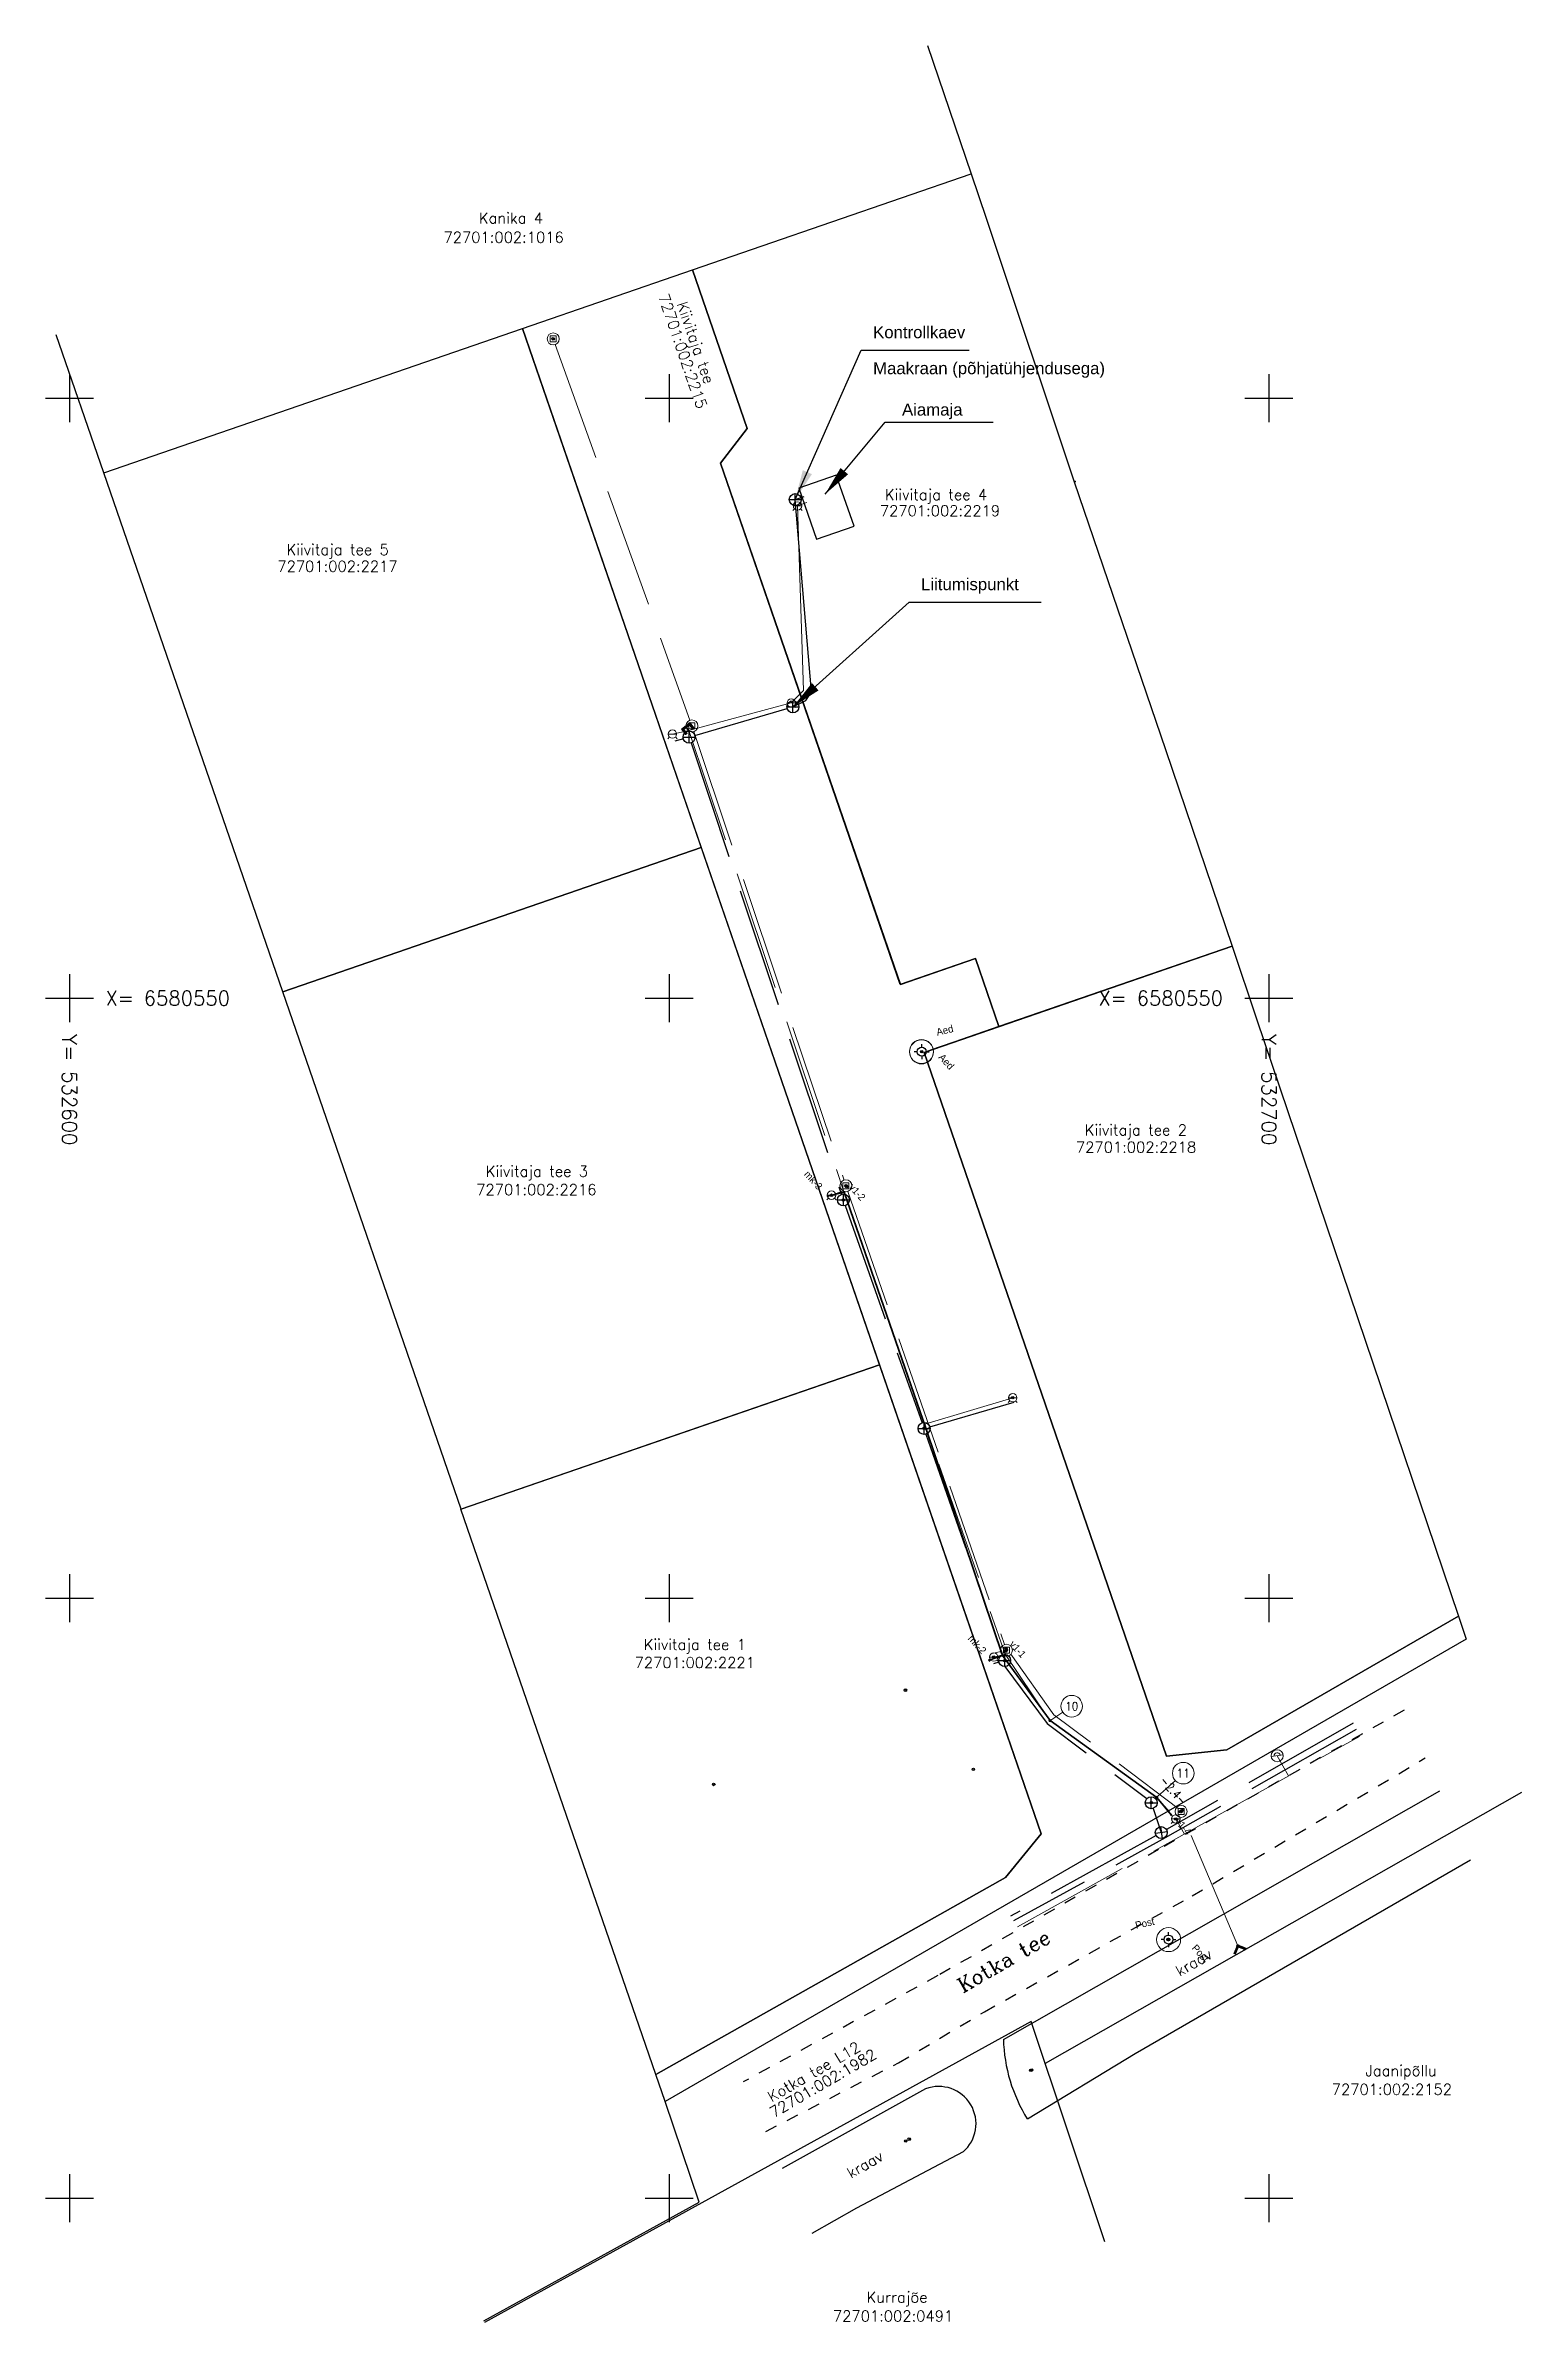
# Model space of a CAD drawing. Header units: metres. Extents: x 532598 to 532721, y 6580440 to 6580629.
import ezdxf
from ezdxf.enums import TextEntityAlignment as Align

# ---------------------------------------------------------------- set-up
doc = ezdxf.new("R2010")
doc.units = ezdxf.units.M
for name, pattern in [('-D-', [26, 10, -1.5, -1.5, 10, -3]), ('-K-', [26, 10, -1.5, -1.5, 10, -3]), ('-KS-', [26, 5, 5, -1.5, -1.5, 10, -3]), ('-V-', [26, 10, -1.5, -1.5, 10, -3]), ('KATASTRIPIIR', [0.02, 0.01, 0.01]), ('KRAAVIPERV', [0.02, 0.01, 0.01]), ('KRUUSKILL', [2, 1, -1])]:
    doc.linetypes.add(name, pattern=pattern)
doc.layers.get('0').update_dxf_attribs({"true_color": 0xffffff})
for name, color, linetype, lineweight, true_color in [('ABIJOONIS', 7, 'Continuous', 0, 0xffffff), ('DKAEV', 3, 'Continuous', 13, 0x00ff00), ('DTRASS', 3, 'Continuous', 13, 0x00ff00), ('Level 1', 7, 'Continuous', 0, 0xffffff), ('VKAEV', 7, 'Continuous', 13, 0xffffff), ('VTRASS', 5, 'Continuous', 13, 0x0000ff)]:
    doc.layers.add(name, color=color, linetype=linetype, lineweight=lineweight, true_color=true_color)
for name, color, linetype, true_color in [('ALUSVORK', 1, 'Continuous', 0xff0000), ('joonside', 7, 'Continuous', 0xffffff), ('KKAEV', 7, 'Continuous', 0xffffff), ('KTRASS', 1, 'Continuous', 0xff0000), ('mootkorg', 7, 'Continuous', 0xffffff), ('mootmpunkt', 3, 'Continuous', 0x00ff00), ('mootnr', 2, 'Continuous', 0xffff00), ('PIIR', 32, 'Continuous', 0xcc6600), ('TEE', 132, 'Continuous', 0x00cc99), ('VEEKOGU', 5, 'Continuous', 0x0000ff), ('vork', 13, 'Continuous', 0x994c4c)]:
    doc.layers.add(name, color=color, linetype=linetype, true_color=true_color)
doc.styles.get("Standard").update_dxf_attribs({"font": ''})
doc.styles.add('textstyle0', font='')
doc.styles.add('textstyle1', font='')
doc.styles.add('textstyle10', font='')
doc.styles.add('textstyle100', font='')
doc.styles.add('textstyle101', font='')
doc.styles.add('textstyle102', font='')
doc.styles.add('textstyle103', font='')
doc.styles.add('textstyle104', font='')
doc.styles.add('textstyle105', font='')
doc.styles.add('textstyle106', font='')
doc.styles.add('textstyle107', font='')
doc.styles.add('textstyle108', font='')
doc.styles.add('textstyle109', font='')
doc.styles.add('textstyle11', font='')
doc.styles.add('textstyle110', font='')
doc.styles.add('textstyle111', font='')
doc.styles.add('textstyle112', font='')
doc.styles.add('textstyle113', font='')
doc.styles.add('textstyle12', font='')
doc.styles.add('textstyle13', font='')
doc.styles.add('textstyle14', font='')
doc.styles.add('textstyle15', font='')
doc.styles.add('textstyle16', font='')
doc.styles.add('textstyle17', font='')
doc.styles.add('textstyle18', font='')
doc.styles.add('textstyle19', font='')
doc.styles.add('textstyle2', font='')
doc.styles.add('textstyle20', font='')
doc.styles.add('textstyle21', font='')
doc.styles.add('textstyle22', font='')
doc.styles.add('textstyle23', font='')
doc.styles.add('textstyle24', font='')
doc.styles.add('textstyle25', font='')
doc.styles.add('textstyle26', font='')
doc.styles.add('textstyle27', font='')
doc.styles.add('textstyle28', font='')
doc.styles.add('textstyle29', font='')
doc.styles.add('textstyle3', font='')
doc.styles.add('textstyle30', font='')
doc.styles.add('textstyle31', font='')
doc.styles.add('textstyle32', font='')
doc.styles.add('textstyle33', font='')
doc.styles.add('textstyle34', font='')
doc.styles.add('textstyle35', font='')
doc.styles.add('textstyle36', font='')
doc.styles.add('textstyle37', font='')
doc.styles.add('textstyle38', font='')
doc.styles.add('textstyle39', font='')
doc.styles.add('textstyle40', font='')
doc.styles.add('textstyle41', font='')
doc.styles.add('textstyle42', font='')
doc.styles.add('textstyle43', font='')
doc.styles.add('textstyle44', font='')
doc.styles.add('textstyle45', font='')
doc.styles.add('textstyle46', font='')
doc.styles.add('textstyle47', font='')
doc.styles.add('textstyle48', font='')
doc.styles.add('textstyle49', font='')
doc.styles.add('textstyle50', font='')
doc.styles.add('textstyle51', font='')
doc.styles.add('textstyle52', font='')
doc.styles.add('textstyle53', font='')
doc.styles.add('textstyle54', font='')
doc.styles.add('textstyle55', font='')
doc.styles.add('textstyle56', font='')
doc.styles.add('textstyle57', font='')
doc.styles.add('textstyle58', font='')
doc.styles.add('textstyle59', font='')
doc.styles.add('textstyle60', font='')
doc.styles.add('textstyle61', font='')
doc.styles.add('textstyle62', font='')
doc.styles.add('textstyle63', font='')
doc.styles.add('textstyle64', font='')
doc.styles.add('textstyle65', font='')
doc.styles.add('textstyle66', font='')
doc.styles.add('textstyle67', font='')
doc.styles.add('textstyle68', font='')
doc.styles.add('textstyle69', font='')
doc.styles.add('textstyle70', font='')
doc.styles.add('textstyle71', font='')
doc.styles.add('textstyle72', font='')
doc.styles.add('textstyle73', font='')
doc.styles.add('textstyle74', font='')
doc.styles.add('textstyle75', font='')
doc.styles.add('textstyle76', font='')
doc.styles.add('textstyle77', font='')
doc.styles.add('textstyle78', font='')
doc.styles.add('textstyle79', font='')
doc.styles.add('textstyle8', font='')
doc.styles.add('textstyle80', font='')
doc.styles.add('textstyle81', font='')
doc.styles.add('textstyle82', font='')
doc.styles.add('textstyle83', font='')
doc.styles.add('textstyle84', font='')
doc.styles.add('textstyle85', font='')
doc.styles.add('textstyle86', font='')
doc.styles.add('textstyle87', font='')
doc.styles.add('textstyle88', font='')
doc.styles.add('textstyle89', font='')
doc.styles.add('textstyle9', font='')
doc.styles.add('textstyle90', font='')
doc.styles.add('textstyle91', font='')
doc.styles.add('textstyle93', font='')
doc.styles.add('textstyle94', font='')
doc.styles.add('textstyle95', font='')
doc.styles.add('textstyle96', font='')
doc.styles.add('textstyle97', font='')
doc.styles.add('textstyle98', font='')
doc.styles.add('textstyle99', font='')
doc.styles.get('Standard').set_extended_font_data('txt')
doc.styles.get('textstyle0').set_extended_font_data('Arial')
doc.styles.get('textstyle1').set_extended_font_data('Arial')
doc.styles.get('textstyle10').set_extended_font_data('romans')
doc.styles.get('textstyle100').set_extended_font_data('INTL_ENGINEERING')
doc.styles.get('textstyle101').set_extended_font_data('INTL_ENGINEERING')
doc.styles.get('textstyle102').set_extended_font_data('standard')
doc.styles.get('textstyle103').set_extended_font_data('romanc')
doc.styles.get('textstyle104').set_extended_font_data('romanc')
doc.styles.get('textstyle105').set_extended_font_data('romanc')
doc.styles.get('textstyle106').set_extended_font_data('romans')
doc.styles.get('textstyle107').set_extended_font_data('romans')
doc.styles.get('textstyle108').set_extended_font_data('standard')
doc.styles.get('textstyle109').set_extended_font_data('standard')
doc.styles.get('textstyle11').set_extended_font_data('romans')
doc.styles.get('textstyle110').set_extended_font_data('romans')
doc.styles.get('textstyle111').set_extended_font_data('romans')
doc.styles.get('textstyle112').set_extended_font_data('romans')
doc.styles.get('textstyle113').set_extended_font_data('romans')
doc.styles.get('textstyle12').set_extended_font_data('romans')
doc.styles.get('textstyle13').set_extended_font_data('romans')
doc.styles.get('textstyle14').set_extended_font_data('romans')
doc.styles.get('textstyle15').set_extended_font_data('romans')
doc.styles.get('textstyle16').set_extended_font_data('romans')
doc.styles.get('textstyle17').set_extended_font_data('romans')
doc.styles.get('textstyle18').set_extended_font_data('romans')
doc.styles.get('textstyle19').set_extended_font_data('romans')
doc.styles.get('textstyle2').set_extended_font_data('Arial')
doc.styles.get('textstyle20').set_extended_font_data('romans')
doc.styles.get('textstyle21').set_extended_font_data('romans')
doc.styles.get('textstyle22').set_extended_font_data('romans')
doc.styles.get('textstyle23').set_extended_font_data('romans')
doc.styles.get('textstyle24').set_extended_font_data('romans')
doc.styles.get('textstyle25').set_extended_font_data('romans')
doc.styles.get('textstyle26').set_extended_font_data('standard')
doc.styles.get('textstyle27').set_extended_font_data('standard')
doc.styles.get('textstyle28').set_extended_font_data('standard')
doc.styles.get('textstyle29').set_extended_font_data('standard')
doc.styles.get('textstyle3').set_extended_font_data('Arial')
doc.styles.get('textstyle30').set_extended_font_data('standard')
doc.styles.get('textstyle31').set_extended_font_data('standard')
doc.styles.get('textstyle32').set_extended_font_data('standard')
doc.styles.get('textstyle33').set_extended_font_data('standard')
doc.styles.get('textstyle34').set_extended_font_data('standard')
doc.styles.get('textstyle35').set_extended_font_data('standard')
doc.styles.get('textstyle36').set_extended_font_data('standard')
doc.styles.get('textstyle37').set_extended_font_data('standard')
doc.styles.get('textstyle38').set_extended_font_data('standard')
doc.styles.get('textstyle39').set_extended_font_data('standard')
doc.styles.get('textstyle40').set_extended_font_data('standard')
doc.styles.get('textstyle41').set_extended_font_data('standard')
doc.styles.get('textstyle42').set_extended_font_data('standard')
doc.styles.get('textstyle43').set_extended_font_data('standard')
doc.styles.get('textstyle44').set_extended_font_data('standard')
doc.styles.get('textstyle45').set_extended_font_data('standard')
doc.styles.get('textstyle46').set_extended_font_data('standard')
doc.styles.get('textstyle47').set_extended_font_data('standard')
doc.styles.get('textstyle48').set_extended_font_data('standard')
doc.styles.get('textstyle49').set_extended_font_data('standard')
doc.styles.get('textstyle50').set_extended_font_data('standard')
doc.styles.get('textstyle51').set_extended_font_data('standard')
doc.styles.get('textstyle52').set_extended_font_data('standard')
doc.styles.get('textstyle53').set_extended_font_data('standard')
doc.styles.get('textstyle54').set_extended_font_data('standard')
doc.styles.get('textstyle55').set_extended_font_data('standard')
doc.styles.get('textstyle56').set_extended_font_data('standard')
doc.styles.get('textstyle57').set_extended_font_data('standard')
doc.styles.get('textstyle58').set_extended_font_data('standard')
doc.styles.get('textstyle59').set_extended_font_data('standard')
doc.styles.get('textstyle60').set_extended_font_data('standard')
doc.styles.get('textstyle61').set_extended_font_data('standard')
doc.styles.get('textstyle62').set_extended_font_data('standard')
doc.styles.get('textstyle63').set_extended_font_data('standard')
doc.styles.get('textstyle64').set_extended_font_data('standard')
doc.styles.get('textstyle65').set_extended_font_data('standard')
doc.styles.get('textstyle66').set_extended_font_data('standard')
doc.styles.get('textstyle67').set_extended_font_data('standard')
doc.styles.get('textstyle68').set_extended_font_data('standard')
doc.styles.get('textstyle69').set_extended_font_data('standard')
doc.styles.get('textstyle70').set_extended_font_data('standard')
doc.styles.get('textstyle71').set_extended_font_data('standard')
doc.styles.get('textstyle72').set_extended_font_data('standard')
doc.styles.get('textstyle73').set_extended_font_data('standard')
doc.styles.get('textstyle74').set_extended_font_data('standard')
doc.styles.get('textstyle75').set_extended_font_data('standard')
doc.styles.get('textstyle76').set_extended_font_data('standard')
doc.styles.get('textstyle77').set_extended_font_data('standard')
doc.styles.get('textstyle78').set_extended_font_data('standard')
doc.styles.get('textstyle79').set_extended_font_data('standard')
doc.styles.get('textstyle8').set_extended_font_data('romans')
doc.styles.get('textstyle80').set_extended_font_data('standard')
doc.styles.get('textstyle81').set_extended_font_data('standard')
doc.styles.get('textstyle82').set_extended_font_data('standard')
doc.styles.get('textstyle83').set_extended_font_data('standard')
doc.styles.get('textstyle84').set_extended_font_data('standard')
doc.styles.get('textstyle85').set_extended_font_data('standard')
doc.styles.get('textstyle86').set_extended_font_data('standard')
doc.styles.get('textstyle87').set_extended_font_data('standard')
doc.styles.get('textstyle88').set_extended_font_data('standard')
doc.styles.get('textstyle89').set_extended_font_data('standard')
doc.styles.get('textstyle9').set_extended_font_data('romans')
doc.styles.get('textstyle90').set_extended_font_data('standard')
doc.styles.get('textstyle91').set_extended_font_data('standard')
doc.styles.get('textstyle93').set_extended_font_data('INTL_ENGINEERING')
doc.styles.get('textstyle94').set_extended_font_data('INTL_ENGINEERING')
doc.styles.get('textstyle95').set_extended_font_data('INTL_ENGINEERING')
doc.styles.get('textstyle96').set_extended_font_data('INTL_ENGINEERING')
doc.styles.get('textstyle97').set_extended_font_data('INTL_ENGINEERING')
doc.styles.get('textstyle98').set_extended_font_data('INTL_ENGINEERING')
doc.styles.get('textstyle99').set_extended_font_data('INTL_ENGINEERING')
doc.dimstyles.get("Standard").update_dxf_attribs({"dimtxt": 2.5, "dimasz": 2.5, "dimexe": 1.25, "dimexo": 0.625, "dimtad": 1, "dimtxsty": 'Standard', "dimcen": 2.5, "dimadec": 0, "dimazin": 0, "dimtfac": 1, "dimtmove": 0, "dimatfit": 3, "dimfxl": 1, "dimarcsym": 0})

# ---------------------------------------------------------------- blocks, each defined once
blk = doc.blocks.new('VKORIS')
at = {"color": 0, "linetype": 'Continuous'}
for p, q in [((0, 4), (0, -4)), ((-4, 0), (4, 0))]:
    blk.add_line(p, q, dxfattribs=at)
blk = doc.blocks.new('KAKAEV')
at = {"color": 0, "linetype": 'Continuous'}
for p, q in [((-1, 0), (1, 0)), ((0, -1), (0, 1))]:
    blk.add_line(p, q, dxfattribs=at)
blk.add_circle((0, 0), 1, dxfattribs=at)
blk = doc.blocks.new('THYDRK')
at = {"color": 0}
blk.add_line((-1, 0), (1, 0), dxfattribs=at)
blk.add_lwpolyline([(-0.5, 0, 1), (0.5, 0)], format="xyb", dxfattribs=at)
blk.add_circle((0, 0), 1, dxfattribs=at)
blk = doc.blocks.new('DRKAEV')
at = {"color": 0, "linetype": 'Continuous'}
for p, q in [((-0.5, -0.5), (-0.5, 0.5)), ((-0.5, 0.5), (0.5, 0.5)), ((0.5, 0.5), (0.5, -0.5)), ((0.5, -0.5), (-0.5, -0.5))]:
    blk.add_line(p, q, dxfattribs=at)
blk.add_circle((0, 0), 1, dxfattribs=at)
blk = doc.blocks.new('VESIIB')
at = {"color": 0, "linetype": 'Continuous'}
for p, q in [((-0.7, 0), (0.7, 0)), ((-0.49, -0.49), (-0.77, -0.77)), ((0.49, -0.49), (0.77, -0.77))]:
    blk.add_line(p, q, dxfattribs=at)
blk.add_circle((0, 0), 0.7, dxfattribs=at)
blk = doc.blocks.new('TORVAL')
at = {"color": 0, "linetype": 'Continuous', "lineweight": 0}
for p, q in [((-1.1, 0.9), (-0.9, 1.1)), ((-0.2, 0), (-1.1, 0.9)), ((-1.1, -0.9), (-0.2, 0)), ((-1.09, 0.89), (-0.79, 0.99)), ((-1.05, 0.85), (-0.75, 0.95)), ((-1.04, 0.96), (-0.83, 1.03)), ((-1.01, 0.81), (-0.71, 0.91)), ((0, 0), (-1, 1)), ((-1, -1), (0, 0)), ((-0.97, 0.77), (-0.67, 0.87)), ((-0.96, 1.04), (-0.87, 1.07)), ((-0.93, 0.73), (-0.63, 0.83)), ((0.2, 0), (-0.9, 1.1)), ((-0.9, -1.1), (0.2, 0)), ((-0.89, 0.69), (-0.59, 0.79)), ((-0.86, 0.65), (-0.55, 0.75)), ((-0.82, 0.61), (-0.51, 0.71)), ((-0.78, 0.57), (-0.47, 0.67)), ((-0.74, 0.54), (-0.43, 0.64)), ((-0.7, 0.5), (-0.39, 0.6)), ((-0.66, 0.46), (-0.35, 0.56)), ((-0.62, 0.42), (-0.31, 0.52)), ((-0.58, 0.38), (-0.28, 0.48)), ((-0.54, 0.34), (-0.24, 0.44)), ((-0.5, 0.3), (-0.2, 0.4)), ((-0.46, 0.26), (-0.16, 0.36)), ((-0.42, 0.22), (-0.12, 0.32)), ((-0.4, -0.2), (0.2, 0)), ((-0.38, 0.18), (-0.08, 0.28)), ((-0.34, 0.14), (-0.04, 0.24)), ((-0.32, -0.12), (0.16, 0.04)), ((-0.3, 0.1), (0, 0.2)), ((-0.26, 0.06), (0.04, 0.16)), ((-0.24, -0.04), (0.12, 0.08)), ((-0.22, 0.02), (0.08, 0.12)), ((-1.1, -0.9), (-0.5, -0.7)), ((-1.1, -0.9), (-0.9, -1.1)), ((-1.06, -0.94), (-0.58, -0.78)), ((-1.02, -0.82), (-0.42, -0.63)), ((-1.02, -0.98), (-0.66, -0.86)), ((-0.98, -1.02), (-0.74, -0.94)), ((-0.95, -0.75), (-0.35, -0.55)), ((-0.94, -1.06), (-0.82, -1.02)), ((-0.87, -0.67), (-0.27, -0.47)), ((-0.79, -0.59), (-0.19, -0.39)), ((-0.71, -0.51), (-0.11, -0.31)), ((-0.63, -0.43), (-0.03, -0.23)), ((-0.55, -0.35), (0.05, -0.15)), ((-0.47, -0.27), (0.13, -0.08))]:
    blk.add_line(p, q, dxfattribs=at)
blk = doc.blocks.new('SPYMAR')
at = {"color": 0, "linetype": 'Continuous'}
for p, q in [((-0.75, 0), (-1.25, 0)), ((0, 0.75), (0, 1.25)), ((0.75, 0), (1.25, 0)), ((0, -0.75), (0, -1.25))]:
    blk.add_line(p, q, dxfattribs=at)
for radius in [0.75, 0.044]:
    blk.add_circle((0, 0), radius, dxfattribs=at)
blk = doc.blocks.new('PIMIK')
at = {"color": 0, "linetype": 'Continuous', "lineweight": 0}
for p, q in [((-0.15, 0.9), (1, 0.9)), ((-0.15, -0.9), (-0.15, 0.9)), ((-0.15, 0.32), (0.42, 0.9)), ((-0.15, 0.4), (0.35, 0.9)), ((-0.15, 0.47), (0.28, 0.9)), ((-0.15, 0.54), (0.21, 0.9)), ((-0.15, 0.61), (0.14, 0.9)), ((-0.15, 0.68), (0.07, 0.9)), ((-0.15, 0.75), (0, 0.9)), ((-0.15, 0.82), (-0.07, 0.9)), ((-0.15, 0.89), (-0.14, 0.9)), ((-0.15, 0.25), (0.15, 0.55)), ((-0.15, 0.18), (0.15, 0.48)), ((-0.15, 0.11), (0.15, 0.41)), ((-0.15, 0.04), (0.15, 0.34)), ((-0.15, -0.03), (0.15, 0.27)), ((-0.15, -0.1), (0.15, 0.2)), ((-0.15, -0.17), (0.15, 0.13)), ((-0.15, -0.24), (0.15, 0.06)), ((0, -0.75), (0, 0.75)), ((0, 0.75), (1, 0.75)), ((0.15, 0.6), (1, 0.6)), ((0.15, -0.6), (0.15, 0.6)), ((0.2, 0.6), (0.49, 0.9)), ((0.27, 0.6), (0.56, 0.9)), ((0.34, 0.6), (0.63, 0.9)), ((0.41, 0.6), (0.71, 0.9)), ((0.48, 0.6), (0.78, 0.9)), ((0.55, 0.6), (0.85, 0.9)), ((0.62, 0.6), (0.92, 0.9)), ((0.69, 0.6), (0.99, 0.9)), ((0.76, 0.6), (1, 0.84)), ((0.83, 0.6), (1, 0.77)), ((0.9, 0.6), (1, 0.7)), ((0.97, 0.6), (1, 0.63)), ((1, 0.6), (1, 0.9)), ((-0.15, -0.31), (0.15, -0.01)), ((-0.15, -0.38), (0.15, -0.08)), ((-0.15, -0.46), (0.15, -0.15)), ((-0.15, -0.53), (0.15, -0.23)), ((-0.15, -0.6), (0.15, -0.3)), ((-0.15, -0.67), (0.15, -0.37)), ((-0.15, -0.74), (0.15, -0.44)), ((-0.15, -0.81), (0.15, -0.51)), ((-0.15, -0.88), (0.15, -0.58)), ((1, -0.9), (-0.15, -0.9)), ((-0.1, -0.9), (0.2, -0.6)), ((-0.03, -0.9), (0.27, -0.6)), ((1, -0.75), (0, -0.75)), ((0.04, -0.9), (0.34, -0.6)), ((0.11, -0.9), (0.41, -0.6)), ((1, -0.6), (0.15, -0.6)), ((0.18, -0.9), (0.48, -0.6)), ((0.25, -0.9), (0.55, -0.6)), ((0.32, -0.9), (0.62, -0.6)), ((0.4, -0.9), (0.69, -0.6)), ((0.47, -0.9), (0.76, -0.6)), ((0.54, -0.9), (0.83, -0.6)), ((0.61, -0.9), (0.91, -0.6)), ((0.68, -0.9), (0.98, -0.6)), ((0.75, -0.9), (1, -0.65)), ((0.82, -0.9), (1, -0.72)), ((0.89, -0.9), (1, -0.79)), ((0.96, -0.9), (1, -0.86)), ((1, -0.9), (1, -0.6))]:
    blk.add_line(p, q, dxfattribs=at)

msp = doc.modelspace()

# ---------------------------------------------------------------- linework, layer by layer
for p, q in [((532663.93, 6580593.58), (532660.81, 6580592.49)), ((532665.41, 6580589.33), (532663.93, 6580593.58)), ((532660.81, 6580592.49), (532662.29, 6580588.25)), ((532662.29, 6580588.25), (532665.41, 6580589.33))]:
    msp.add_line(p, q)
at = {"layer": 'ABIJOONIS', "color": 5, "true_color": 0x0000ff}
for p, q in [((532681.83, 6580489.84), (532682.81, 6580490.49)), ((532690.72, 6580483.46), (532692.2, 6580484.8))]:
    msp.add_line(p, q, dxfattribs=at)
for centre, radius in [((532683.56, 6580490.99), 0.9), ((532681.75, 6580489.79), 0.1), ((532692.86, 6580485.41), 0.9), ((532690.65, 6580483.39), 0.1)]:
    msp.add_circle(centre, radius, dxfattribs=at)
at = {"layer": 'DTRASS', "linetype": '-D-'}
for points in [[(532640.5, 6580604.47), (532651.73, 6580573.16)], [(532652.06, 6580572.22), (532664.58, 6580534.84)], [(532664.9, 6580533.89), (532677.96, 6580496.13)], [(532677.64, 6580495.55), (532676.92, 6580495.39)], [(532697.42, 6580471.02), (532692.87, 6580481.77)]]:
    msp.add_lwpolyline(points, dxfattribs=at)
at = {"layer": 'DTRASS', "linetype": '-D-', "flags": 128}
msp.add_lwpolyline([(532678.49, 6580495.32), (532682.07, 6580490.28), (532692.43, 6580482.48)], dxfattribs=at)
at = {"layer": 'KTRASS'}
for p, q in [((532660.51, 6580591.55), (532661.26, 6580591.8)), ((532661.86, 6580575.53), (532660.51, 6580591.55)), ((532660.31, 6580574.28), (532661.38, 6580574.8)), ((532661.38, 6580574.8), (532661.86, 6580575.53))]:
    msp.add_line(p, q, dxfattribs=at)
at = {"layer": 'KTRASS', "linetype": '-K-'}
for points in [[(532652.14, 6580571.89), (532659.84, 6580574.14)], [(532651.18, 6580571.62), (532650.46, 6580571.42)], [(532651.82, 6580571.28), (532664.36, 6580533.65)], [(532664.68, 6580532.71), (532671.08, 6580514.61)], [(532671.73, 6580514.28), (532678.75, 6580516.34)], [(532671.41, 6580513.67), (532677.8, 6580495.27)]]:
    msp.add_lwpolyline(points, dxfattribs=at)
at = {"layer": 'KTRASS', "linetype": '-K-', "flags": 128}
for points in [[(532677.49, 6580494.66), (532677.04, 6580494.52)], [(532677.97, 6580494.3), (532681.5, 6580489.54), (532689.83, 6580483.3)]]:
    msp.add_lwpolyline(points, dxfattribs=at)
at = {"layer": 'KTRASS', "color": 3, "linetype": '-KS-', "true_color": 0x00ff00, "flags": 128}
msp.add_lwpolyline([(532707.27, 6580489.04), (532691.36, 6580480.01), (532678.71, 6580473.11)], dxfattribs=at)
at = {"layer": 'KTRASS', "color": 3, "linetype": '-K-', "true_color": 0x00ff00}
for points in [[(532707.02, 6580489.57), (532691.47, 6580480.71)], [(532690.35, 6580482.48), (532691.03, 6580480.46)], [(532690.59, 6580480.22), (532678.47, 6580473.5)]]:
    msp.add_lwpolyline(points, dxfattribs=at)
at = {"layer": 'Level 1', "color": 2, "linetype": 'Continuous', "lineweight": 53, "true_color": 0xffff00}
for p, q in [((532663.22, 6580533.51), (532664.6, 6580533.84)), ((532664.6, 6580533.84), (532671.42, 6580514.09)), ((532671.42, 6580514.09), (532671.73, 6580514.18)), ((532671.42, 6580514.09), (532677.8, 6580495.23)), ((532677.8, 6580495.23), (532676.68, 6580494.83)), ((532677.8, 6580495.23), (532681.75, 6580489.79)), ((532681.75, 6580489.79), (532690.65, 6580483.39)), ((532690.65, 6580483.39), (532691.85, 6580481.94))]:
    msp.add_line(p, q, dxfattribs=at)
at = {"layer": 'Level 1', "color": 2, "linetype": 'Continuous', "lineweight": 0, "true_color": 0xffff00}
for centre, radius in [((532671.03, 6580545.55), 1), ((532671.04, 6580545.52), 1), ((532663.22, 6580533.51), 0.05), ((532664.6, 6580533.84), 0.05), ((532671.42, 6580514.09), 0.05), ((532676.68, 6580494.83), 0.05), ((532677.8, 6580495.23), 0.05), ((532681.75, 6580489.79), 0.05), ((532690.65, 6580483.39), 0.05), ((532691.85, 6580481.94), 0.05), ((532691.64, 6580471.54), 1), ((532691.64, 6580471.54), 1)]:
    msp.add_circle(centre, radius, dxfattribs=at)
for p in [(532651.42, 6580572.63), (532671.03, 6580545.55), (532691.64, 6580471.54)]:
    msp.add_point(p, dxfattribs=at)
at = {"layer": 'Level 1', "color": 2, "linetype": 'Continuous', "lineweight": 53, "true_color": 0xffff00}
for p in [(532671.04, 6580545.52), (532663.22, 6580533.51), (532664.6, 6580533.84), (532671.42, 6580514.09), (532676.68, 6580494.83), (532677.8, 6580495.23), (532681.75, 6580489.79), (532690.65, 6580483.39), (532691.85, 6580481.94), (532691.64, 6580471.54)]:
    msp.add_point(p, dxfattribs=at)
at = {"layer": 'mootmpunkt'}
for centre in [(532640.32, 6580604.96), (532640.33, 6580604.94), (532671.06, 6580545.54), (532664.73, 6580534.36), (532664.74, 6580534.37), (532664.76, 6580534.35), (532664.8, 6580534.29), (532663.53, 6580533.58), (532664.52, 6580533.18), (532678.64, 6580516.7), (532671.25, 6580514.14), (532677.06, 6580495.09), (532677.97, 6580494.8), (532678.06, 6580495.61), (532678.07, 6580495.78), (532678.1, 6580495.7), (532678.12, 6580495.66), (532669.7, 6580492.33), (532653.7, 6580484.47), (532675.36, 6580485.73), (532690.19, 6580482.95), (532692.24, 6580481.6), (532692.63, 6580482.2), (532692.68, 6580482.23), (532692.7, 6580482.22), (532692.75, 6580482.31), (532691.6, 6580471.55), (532691.63, 6580471.55), (532697.42, 6580471.02), (532680.15, 6580460.65), (532680.23, 6580460.68), (532669.72, 6580454.76), (532670.01, 6580454.91)]:
    msp.add_circle(centre, 0.1, dxfattribs=at)
at = {"layer": 'PIIR', "linetype": 'KATASTRIPIIR'}
msp.add_line((532671.53, 6580629.39), (532675.17, 6580618.7), dxfattribs=at)
for points in [[(532651.94, 6580610.69), (532675.17, 6580618.69), (532676.42, 6580614.99), (532683.77, 6580593.02), (532691.39, 6580570.72), (532696.93, 6580554.34), (532677.48, 6580547.63), (532675.54, 6580553.3), (532669.27, 6580551.14), (532654.29, 6580594.58), (532656.5, 6580597.46)], [(532637.76, 6580605.81), (532652.66, 6580562.56), (532617.78, 6580550.54), (532602.87, 6580593.78), (532637.76, 6580605.81), (532637.76, 6580605.81)], [(532617.78, 6580550.54), (532652.66, 6580562.56), (532667.53, 6580519.44), (532632.65, 6580507.41)], [(532671.25, 6580545.48), (532696.93, 6580554.34), (532698.98, 6580548.27), (532715.8, 6580498.51), (532696.48, 6580487.37), (532691.47, 6580486.82)], [(532632.64, 6580507.41), (532667.53, 6580519.44), (532681, 6580480.37), (532678.04, 6580476.73), (532648.89, 6580460.3)]]:
    msp.add_lwpolyline(points, close=True, dxfattribs=at)
for points in [[(532637.76, 6580605.81), (532651.94, 6580610.69), (532656.5, 6580597.46), (532654.29, 6580594.58), (532669.29, 6580551.15), (532675.53, 6580553.31), (532677.48, 6580547.63), (532671.25, 6580545.48), (532691.47, 6580486.82), (532696.48, 6580487.37), (532715.8, 6580498.51), (532716.45, 6580496.58), (532649.66, 6580458.06), (532648.89, 6580460.3), (532678.04, 6580476.73), (532681, 6580480.37), (532637.76, 6580605.8)], [(532602.87, 6580593.78), (532598.89, 6580605.29)], [(532671.81, 6580545.68), (532677.48, 6580547.63), (532675.54, 6580553.3), (532669.29, 6580551.15)], [(532721.06, 6580483.8), (532681.35, 6580461.21)], [(532686.33, 6580446.36), (532680.17, 6580464.73), (532634.59, 6580439.64)], [(532634.54, 6580439.76), (532652.51, 6580449.66), (532649.66, 6580458.06)]]:
    msp.add_lwpolyline(points, dxfattribs=at)
at = {"layer": 'PIIR', "linetype": 'Continuous'}
for p in [(532675.17, 6580618.7), (532602.87, 6580593.78), (532683.84, 6580593.07), (532625.02, 6580529.54), (532649.66, 6580458.06)]:
    msp.add_point(p, dxfattribs=at)
at = {"layer": 'TEE', "color": 8, "linetype": 'KRUUSKILL', "true_color": 0x808080}
for points in [[(532711.27, 6580490.66), (532690.8, 6580479.04), (532672.4, 6580468.54), (532656.18, 6580459.69)], [(532658.05, 6580455.55), (532669.11, 6580461.27), (532676.29, 6580465.53), (532693.61, 6580475.18), (532713.04, 6580486.68)]]:
    msp.add_lwpolyline(points, dxfattribs=at)
at = {"layer": 'VEEKOGU', "color": 8, "linetype": 'KRAAVIPERV', "true_color": 0x808080}
for points in [[(532677.86, 6580463.23), (532714.25, 6580483.94)], [(532679.86, 6580456.61), (532688.85, 6580462.06), (532716.8, 6580478.2)], [(532671.38, 6580459.1), (532659.43, 6580452.48)], [(532674.51, 6580453.85), (532665.63, 6580449.15), (532661.88, 6580447.04)]]:
    msp.add_lwpolyline(points, dxfattribs=at)
for centre, radius, start, end in [((532691.07, 6580463.59), 13.21, 181.575, 211.9314), ((532672.48, 6580456.2), 3.1, 310.725, 110.7651)]:
    msp.add_arc(centre, radius, start, end, dxfattribs=at)
at = {"layer": 'VTRASS'}
for p, q in [((532660.7, 6580591.02), (532661.47, 6580591.3)), ((532660.7, 6580591.02), (532661.19, 6580575.64)), ((532661.19, 6580575.64), (532660.18, 6580574.6))]:
    msp.add_line(p, q, dxfattribs=at)
at = {"layer": 'VTRASS', "linetype": '-V-'}
for points in [[(532660.18, 6580574.6), (532651.65, 6580572.31)], [(532650.27, 6580572.01), (532651.65, 6580572.31)], [(532663.53, 6580533.58), (532664.53, 6580533.94)], [(532677.06, 6580495.09), (532678, 6580495.34)]]:
    msp.add_lwpolyline(points, dxfattribs=at)
at = {"layer": 'VTRASS', "linetype": '-V-', "flags": 128}
for points in [[(532651.65, 6580572.31), (532651.42, 6580572.63)], [(532651.42, 6580572.63), (532651.65, 6580572.31), (532664.53, 6580533.94), (532678, 6580495.34), (532681.75, 6580489.79), (532690.65, 6580483.39), (532692.24, 6580481.6)], [(532671.31, 6580514.5), (532678.64, 6580516.7)]]:
    msp.add_lwpolyline(points, dxfattribs=at)
at = {"layer": 'VTRASS', "color": 3, "linetype": '-V-', "true_color": 0x00ff00}
for points in [[(532679.03, 6580472.6), (532692.93, 6580480.32), (532707.55, 6580488.47)], [(532700.69, 6580486.87), (532701.64, 6580485.18)], [(532692.24, 6580481.6), (532692.95, 6580480.33)]]:
    msp.add_lwpolyline(points, dxfattribs=at)

# ---------------------------------------------------------------- block references
at = {"layer": 'ALUSVORK', "xscale": 0.5, "yscale": 0.5}
for p in [(532671.06, 6580545.54), (532691.63, 6580471.55)]:
    msp.add_blockref('SPYMAR', p, dxfattribs=at)
at = {"layer": 'DKAEV', "xscale": 0.5, "yscale": 0.5}
for p in [(532640.33, 6580604.94), (532651.9, 6580572.69), (532664.74, 6580534.37), (532678.12, 6580495.66), (532692.68, 6580482.23)]:
    msp.add_blockref('DRKAEV', p, dxfattribs=at)
at = {"layer": 'DTRASS', "linetype": '-D-', "xscale": 0.500000000149841, "yscale": 0.5, "rotation": 112.5022873375557}
msp.add_blockref('TORVAL', (532697.42, 6580471.02), dxfattribs=at)
at = {"layer": 'KKAEV', "color": 1, "true_color": 0xff0000, "xscale": 0.5, "yscale": 0.5}
for p in [(532660.51, 6580591.55), (532660.32, 6580574.28), (532651.66, 6580571.75), (532664.52, 6580533.18), (532671.25, 6580514.14), (532677.97, 6580494.8)]:
    msp.add_blockref('KAKAEV', p, dxfattribs=at)
at = {"layer": 'KKAEV', "color": 3, "true_color": 0x00ff00, "xscale": 0.5, "yscale": 0.5}
msp.add_blockref('KAKAEV', (532690.19, 6580482.95), dxfattribs=at)
at = {"layer": 'KKAEV', "color": 3, "true_color": 0x00ff00, "xscale": 0.500000000017176, "yscale": 0.5, "rotation": 187.3781999862128}
msp.add_blockref('KAKAEV', (532691.03, 6580480.46), dxfattribs=at)
at = {"layer": 'VKAEV', "color": 5, "true_color": 0x0000ff, "xscale": 0.5, "yscale": 0.5}
for p in [(532660.7, 6580591.02), (532660.18, 6580574.6), (532650.27, 6580572.01), (532663.53, 6580533.58), (532678.64, 6580516.7), (532677.06, 6580495.09)]:
    msp.add_blockref('VESIIB', p, dxfattribs=at)
at = {"layer": 'VKAEV', "color": 3, "true_color": 0x00ff00, "xscale": 0.500000000017176, "yscale": 0.5, "rotation": 187.3781999862128}
msp.add_blockref('THYDRK', (532700.69, 6580486.87), dxfattribs=at)
at = {"layer": 'VKAEV', "color": 3, "true_color": 0x00ff00, "xscale": 0.5, "yscale": 0.5}
msp.add_blockref('VESIIB', (532692.24, 6580481.6), dxfattribs=at)
at = {"layer": 'vork', "linetype": 'Continuous', "xscale": 0.5, "yscale": 0.5}
for p in [(532600, 6580600), (532650, 6580600), (532700, 6580600), (532600, 6580550), (532650, 6580550), (532700, 6580550), (532600, 6580500), (532650, 6580500), (532700, 6580500), (532600, 6580450), (532650, 6580450), (532700, 6580450)]:
    msp.add_blockref('VKORIS', p, dxfattribs=at)
at = {"layer": 'VTRASS', "xscale": 0.4999999997156908, "yscale": 0.5, "rotation": 307.7617255350907}
msp.add_blockref('PIMIK', (532651.42, 6580572.63), dxfattribs=at)

# ---------------------------------------------------------------- texts
at = {"char_height": 1, "attachment_point": 1}
for s, insert, style in [('Kontrollkaev', (532667, 6580606), 'textstyle1'), ('Maakraan (põhjatühjendusega)', (532667, 6580603), 'textstyle2'), ('Aiamaja', (532669.41, 6580599.55), 'textstyle0'), ('Liitumispunkt', (532671, 6580585), 'textstyle3')]:
    msp.add_mtext(s, dxfattribs=dict(at, insert=insert, style=style))
at = {"layer": 'ABIJOONIS', "color": 5, "true_color": 0x0000ff}
for s, style, p in [('10', 'textstyle108', (532683.56, 6580490.99)), ('11', 'textstyle109', (532692.86, 6580485.41))]:
    msp.add_text(s, height=0.7, dxfattribs=dict(at, style=style)).set_placement(p, align=Align.MIDDLE_CENTER)
at = {"layer": 'joonside', "color": 5, "true_color": 0x0000ff, "style": 'textstyle102'}
msp.add_text('-2.4-', height=0.7, rotation=311.6944, dxfattribs=at).set_placement((532692.04, 6580483.96), align=Align.MIDDLE_CENTER)
at = {"layer": 'Level 1', "color": 2, "linetype": 'Continuous', "lineweight": 0, "true_color": 0xffff00}
for s, rotation, style, p in [('Aed', 13.0782, 'textstyle95', (532672.98, 6580547.32)), ('Aed', 312.3521, 'textstyle94', (532673.11, 6580544.71)), ('mk-3', 312.3521, 'textstyle98', (532662.02, 6580534.83)), ('v1-2', 312.3521, 'textstyle97', (532665.68, 6580533.83)), ('mk-2', 312.3521, 'textstyle99', (532675.68, 6580496.14)), ('v1-1', 312.3521, 'textstyle100', (532679.06, 6580495.74)), ('v1-4', 312.3521, 'textstyle101', (532692.85, 6580480.97)), ('Post', 13.0782, 'textstyle96', (532689.65, 6580472.9)), ('Post', 312.3521, 'textstyle93', (532694.29, 6580470.41))]:
    msp.add_text(s, height=0.6, rotation=rotation, dxfattribs=dict(at, style=style)).set_placement(p, align=Align.MIDDLE_CENTER)
at = {"layer": 'mootkorg'}
for s, height, style, p in [(' 26.77', 0.02, 'textstyle66', (532640.32, 6580604.96)), (' 26.82', 0.02, 'textstyle68', (532640.33, 6580604.94)), (' 27.8', 0.02, 'textstyle58', (532671.06, 6580545.54)), (' 26.78', 0.01, 'textstyle76', (532664.73, 6580534.36)), (' 26.77', 0.01, 'textstyle78', (532664.74, 6580534.37)), (' 26.71', 0.01, 'textstyle72', (532664.76, 6580534.35)), (' 26.79', 0.01, 'textstyle74', (532664.8, 6580534.29)), (' 27.72', 0.02, 'textstyle70', (532663.53, 6580533.58)), (' 26.78', 0.02, 'textstyle56', (532664.52, 6580533.18)), (' 27.83', 0.02, 'textstyle54', (532678.64, 6580516.7)), (' 26.62', 0.02, 'textstyle52', (532671.25, 6580514.14)), (' 27.81', 0.02, 'textstyle50', (532677.06, 6580495.09)), (' 26.49', 0.02, 'textstyle48', (532677.97, 6580494.8)), (' 26.71', 0.02, 'textstyle46', (532678.06, 6580495.61)), (' 26.72', 0.02, 'textstyle42', (532678.07, 6580495.78)), (' 26.67', 0.02, 'textstyle40', (532678.1, 6580495.7)), (' 26.73', 0.02, 'textstyle44', (532678.12, 6580495.66)), (' 26.56', 0.02, 'textstyle60', (532669.7, 6580492.33)), (' 29.5', 0.02, 'textstyle30', (532675.36, 6580485.73)), (' 26.75', 0.02, 'textstyle62', (532653.7, 6580484.47)), (' 26.47', 0.02, 'textstyle36', (532690.19, 6580482.95)), (' 28.15', 0.02, 'textstyle38', (532692.24, 6580481.6)), (' 26.69', 0.02, 'textstyle91', (532692.63, 6580482.2)), (' 26.68', 0.02, 'textstyle89', (532692.68, 6580482.23)), (' 26.65', 0.02, 'textstyle87', (532692.7, 6580482.22)), (' 28.25', 0.02, 'textstyle85', (532692.75, 6580482.31)), (' 28.54', 0.02, 'textstyle64', (532691.6, 6580471.55)), (' 28.54', 0.02, 'textstyle32', (532691.63, 6580471.55)), (' 26.67', 0.02, 'textstyle34', (532697.42, 6580471.02)), (' 27.18', 0.02, 'textstyle82', (532680.15, 6580460.65)), (' 26.6', 0.02, 'textstyle84', (532680.23, 6580460.68)), (' 26.57', 0.02, 'textstyle80', (532669.72, 6580454.76)), (' 27.23', 0.02, 'textstyle28', (532670.01, 6580454.91))]:
    msp.add_text(s, height=height, dxfattribs=dict(at, style=style)).set_placement(p, align=Align.TOP_LEFT)
at = {"layer": 'mootnr'}
for s, style, p in [(' 27', 'textstyle65', (532640.32, 6580604.96)), (' 28', 'textstyle67', (532640.33, 6580604.94)), (' RP1', 'textstyle57', (532671.06, 6580545.54)), (' 17', 'textstyle75', (532664.73, 6580534.36)), (' 18', 'textstyle77', (532664.74, 6580534.37)), (' 15', 'textstyle71', (532664.76, 6580534.35)), (' 16', 'textstyle73', (532664.8, 6580534.29)), (' 19', 'textstyle69', (532663.53, 6580533.58)), (' 14', 'textstyle55', (532664.52, 6580533.18)), (' 13', 'textstyle53', (532678.64, 6580516.7)), (' 12', 'textstyle51', (532671.25, 6580514.14)), (' 11', 'textstyle49', (532677.06, 6580495.09)), (' 10', 'textstyle47', (532677.97, 6580494.8)), (' 9', 'textstyle45', (532678.06, 6580495.61)), (' 7', 'textstyle41', (532678.07, 6580495.78)), (' 6', 'textstyle39', (532678.1, 6580495.7)), (' 8', 'textstyle43', (532678.12, 6580495.66)), (' 40', 'textstyle59', (532669.7, 6580492.33)), (' Y1', 'textstyle29', (532675.36, 6580485.73)), (' TORU PEALT1', 'textstyle61', (532653.7, 6580484.47)), (' 4', 'textstyle35', (532690.19, 6580482.95)), (' 5', 'textstyle37', (532692.24, 6580481.6)), (' 3', 'textstyle90', (532692.63, 6580482.2)), (' 2', 'textstyle88', (532692.68, 6580482.23)), (' 1', 'textstyle86', (532692.7, 6580482.22)), (' P1', 'textstyle26', (532692.75, 6580482.31)), (' RP2', 'textstyle63', (532691.6, 6580471.55)), (' 28.54', 'textstyle31', (532691.63, 6580471.55)), (' TO1', 'textstyle33', (532697.42, 6580471.02)), (' TO2', 'textstyle81', (532680.15, 6580460.65)), (' TO3', 'textstyle83', (532680.23, 6580460.68)), (' TO4', 'textstyle79', (532669.72, 6580454.76)), (' P2', 'textstyle27', (532670.01, 6580454.91))]:
    msp.add_text(s, height=0.02, dxfattribs=dict(at, style=style)).set_placement(p, align=Align.BOTTOM_LEFT)
at = {"layer": 'PIIR', "linetype": 'KATASTRIPIIR'}
for s, style, p in [('Kanika 4', 'textstyle8', (532634.13, 6580614.56)), ('72701:002:1016', 'textstyle9', (532631.18, 6580612.96)), ('72701:002:2219', 'textstyle21', (532667.56, 6580590.17)), ('Kiivitaja tee 4', 'textstyle20', (532667.99, 6580591.51)), ('Kiivitaja tee 5', 'textstyle12', (532618.1, 6580586.93)), ('72701:002:2217', 'textstyle13', (532617.33, 6580585.54)), ('72701:002:2218', 'textstyle19', (532683.91, 6580537.13)), ('Kiivitaja tee 2', 'textstyle18', (532684.65, 6580538.56)), ('Kiivitaja tee 3', 'textstyle14', (532634.71, 6580535.12)), ('72701:002:2216', 'textstyle15', (532633.91, 6580533.59)), ('Kiivitaja tee 1', 'textstyle16', (532647.88, 6580495.68)), ('72701:002:2221', 'textstyle17', (532647.12, 6580494.18)), ('Jaanipõllu', 'textstyle106', (532708.05, 6580460.17)), ('72701:002:2152', 'textstyle107', (532705.24, 6580458.61)), ('Kurrajõe', 'textstyle10', (532666.45, 6580441.29)), ('72701:002:0491', 'textstyle11', (532663.65, 6580439.72))]:
    msp.add_text(s, height=0.9, dxfattribs=dict(at, style=style)).set_placement(p)
for s, rotation, style, p in [('72701:002:2215', 289.0218, 'textstyle23', (532649.07, 6580608.52)), ('Kiivitaja tee', 289.0218, 'textstyle22', (532650.62, 6580607.86)), ('Kotka tee L12', 30.2241, 'textstyle24', (532658.54, 6580457.96)), ('72701:002:1982', 30.2241, 'textstyle25', (532658.71, 6580456.66))]:
    msp.add_text(s, height=0.9, rotation=rotation, dxfattribs=dict(at, style=style)).set_placement(p)
at = {"layer": 'TEE', "color": 8, "linetype": 'KRUUSKILL', "true_color": 0x808080, "style": 'textstyle103'}
msp.add_text('Kotka tee ', height=1.2, rotation=29.9181, dxfattribs=at).set_placement((532674.19, 6580467.61), align=Align.MIDDLE_LEFT)
at = {"layer": 'VEEKOGU', "color": 8, "linetype": 'KRAAVIPERV', "true_color": 0x808080}
for style, p in [('textstyle104', (532692.33, 6580468.83)), ('textstyle105', (532664.92, 6580452))]:
    msp.add_text('kraav', height=0.9, rotation=29.9181, dxfattribs=dict(at, style=style)).set_placement(p, align=Align.MIDDLE_LEFT)
at = {"layer": 'vork'}
for style, p in [('textstyle112', (532603, 6580550)), ('textstyle110', (532685.78, 6580550))]:
    msp.add_text('X= 6580550', height=1.2, dxfattribs=dict(at, style=style)).set_placement(p, align=Align.MIDDLE_LEFT)
for s, style, p in [('Y= 532600', 'textstyle113', (532600, 6580547)), ('Y= 532700', 'textstyle111', (532700, 6580547))]:
    msp.add_text(s, height=1.2, rotation=270, dxfattribs=dict(at, style=style)).set_placement(p, align=Align.MIDDLE_LEFT)

# ---------------------------------------------------------------- leaders
for points in [[(532660.51, 6580591.55), (532666, 6580604), (532675, 6580604)], [(532663, 6580592), (532668, 6580598), (532677, 6580598)], [(532660.32, 6580574.28), (532670, 6580583), (532681, 6580583)]]:
    msp.add_leader(points, dimstyle='Standard')

doc.saveas('drawing.dxf')
